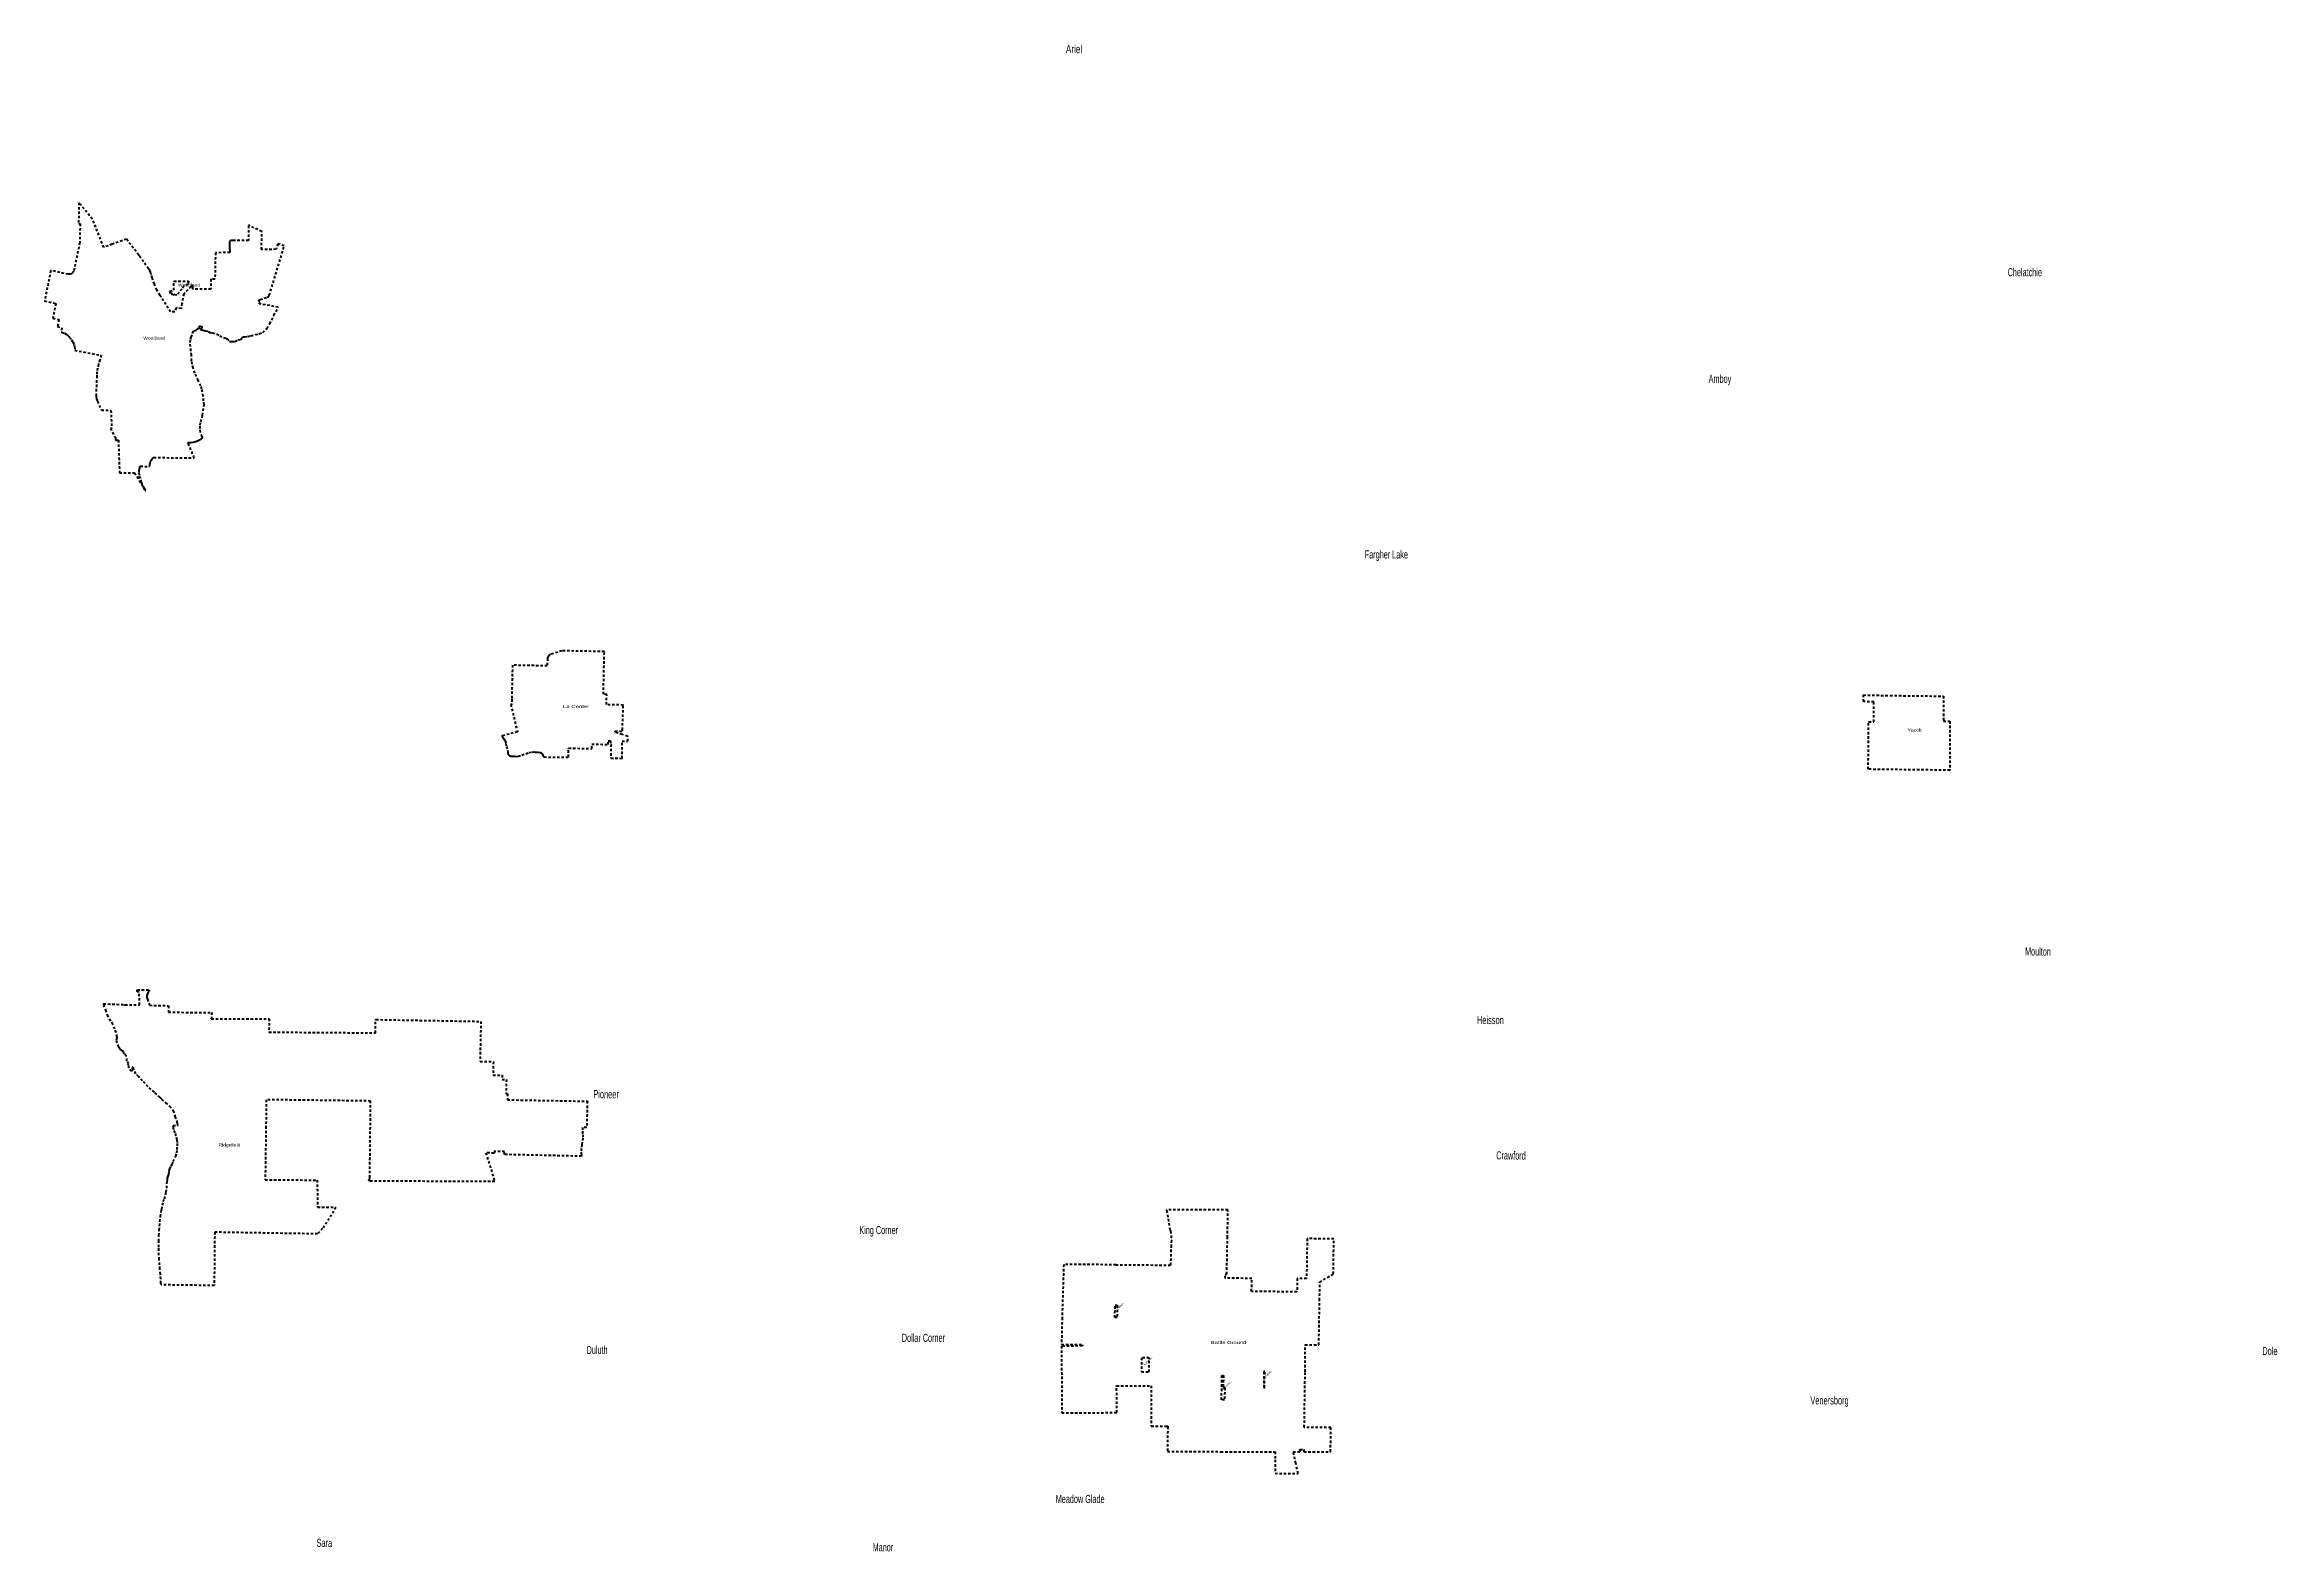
# Model space of a CAD drawing. Header units: feet. Extents: x -903180 to 1023491, y -707744 to 564635.
# Drawn here: x -450845 to -340563, y -636031 to -561516 of the extents above; entities that cross this region are included whole.
import ezdxf

# ---------------------------------------------------------------- set-up
doc = ezdxf.new("R2010")
doc.units = ezdxf.units.FT
doc.header["$LTSCALE"] = 80
doc.linetypes.add('SHORT_DASHED', pattern=[2.7, 1.5, -1.2])
doc.layers.add('13', color=7, linetype='SHORT_DASHED', lineweight=40)
doc.layers.add('16', color=7, linetype='Continuous')
doc.layers.add('36', color=7, linetype='Continuous')

msp = doc.modelspace()

# ---------------------------------------------------------------- texts
at = {"layer": '16'}
for s, width, p in [('Ariel', 0.75, (-400356, -561937.43)), ('Chelatchie', 0.65, (-353798.81, -572970.7)), ('Amboy', 0.65, (-368580.52, -578243.25)), ('Fargher Lake', 0.65, (-385581.03, -586929.11)), ('Heisson', 0.55, (-380037.61, -609954.25)), ('King Corner', 0.65, (-410568.71, -620341.73)), ('Dollar Corner', 0.65, (-408467.63, -625668.69)), ('Duluth', 0.65, (-424051, -626266.05)), ('Venersborg', 0.6, (-363552.28, -628763.25)), ('Meadow Glade', 0.65, (-400859.17, -633637.95)), ('Manor', 0.65, (-409910.79, -636025.55))]:
    msp.add_text(s, height=400, dxfattribs=dict(at, width=width)).set_placement(p)
for s, rotation, width, p in [('Moulton', 359.37, 0.65, (-352940.18, -606559.93)), ('Pioneer', 359.37, 0.6, (-423721.6, -613614.45)), ('Crawford', 359.37, 0.65, (-379082.13, -616643.89)), ('Dole', 359.351, 0.6, (-341212.07, -626319.18)), ('Sara', 359.37, 0.6, (-437406.51, -635807.03))]:
    msp.add_text(s, height=400, rotation=rotation, dxfattribs=dict(at, width=width)).set_placement(p)
at = {"layer": '36'}
for s, width, p in [('Woodland', 1.15, (-444250.72, -573487.84)), ('Woodland', 1.15, (-445969.25, -576114.08)), ('La Center', 1.4, (-425218.09, -594327.13)), ('Yacolt', 1.2, (-358755.25, -595493.74)), ('Ridgefield', 1.15, (-442246.18, -616008.45)), ('Battle Ground', 1.35, (-393190.98, -625777.93))]:
    msp.add_text(s, height=157.5, dxfattribs=dict(at, width=width)).set_placement(p)
at = {"layer": '36', "width": 1.35}
for p in [(-397880.31, -624185.18), (-396453.61, -626846.23), (-390551.89, -627525.25), (-392575.03, -628068.51)]:
    msp.add_text('Uninc.', height=113, rotation=45, dxfattribs=at).set_placement(p)

# ---------------------------------------------------------------- linework, layer by layer
at = {"layer": '13'}
for p, q in [((-449517.25, -572845.4), (-449563.53, -572866.24)), ((-441151, -576098.27), (-441051.33, -576023.69)), ((-445671.83, -608267.92), (-445691.76, -608306.52))]:
    msp.add_line(p, q, dxfattribs=at)
for points in [[(-441051.33, -576023.69), (-441056.9, -575997.48), (-441044.37, -575969.57), (-440947.95, -575967.27), (-440796.95, -575943.83), (-440643.9, -575918.43), (-440428.24, -575862.19), (-440411.98, -575857.95), (-440232.88, -575815.35), (-440059.9, -575757.96), (-439846.74, -575554.26), (-439717.94, -575320.92), (-439512.77, -574909.51), (-439293.64, -574498.69), (-440229.65, -574333.1), (-440206.13, -574255.59), (-440234.05, -574226.95), (-440260.51, -574149.77), (-440213.85, -574131.94), (-440195.07, -574125.72), (-439846.64, -574010.31), (-439834.68, -574006.35), (-439806.64, -573997.73), (-439802.25, -573996.17), (-439791.95, -573991.24), (-439782.22, -573985.27), (-439773.17, -573978.31), (-439764.89, -573970.44), (-439757.49, -573961.75), (-439752.84, -573954.97), (-439741.44, -573932.16), (-439736.24, -573914.97), (-438995.53, -571468.06), (-439312.91, -571369.22), (-439401.86, -571638.87), (-440116.96, -571653.2), (-440112.13, -570763.73), (-440707.33, -570469.27), (-440763.06, -570469.27), (-440767.09, -571210.67), (-441543.61, -571210.12), (-441685.9, -571208.58), (-441699.64, -571309.77), (-441704.37, -571388.24), (-441705.65, -571469.89), (-441700.87, -571571.86), (-441697.55, -571605.11), (-441690.76, -571658.13), (-441687.17, -571704.06), (-441684.61, -571749.22), (-441682.44, -571796.08), (-442400.75, -571808.56), (-442424, -573113.05), (-442621.8, -573106.57), (-442626.36, -573606.78), (-443511.97, -573611.12), (-443512.72, -573420.24), (-443612.35, -573492.8), (-443967.7, -573840.1), (-444060.28, -574320.65), (-444082.51, -574563.37), (-444345.14, -574538.61), (-444414.83, -574738.28), (-444622.29, -574739.15), (-445088.9, -573982.92), (-445100.48, -573964.14), (-445114.88, -573942.92), (-445131.99, -573917.68), (-445290.91, -573648.69), (-445420.83, -573364.56), (-445513.63, -573088.41), (-445521.3, -573065.59), (-445526.75, -573048.41), (-445579.31, -572882.82), (-445584.75, -572865.7), (-445590.96, -572842.82), (-445617.18, -572766.19), (-445651.39, -572692.47), (-445681.15, -572642.73), (-445693.33, -572622.36), (-445707.43, -572602.73), (-446166.13, -571964.02), (-446178.79, -571944.02), (-446194.06, -571924.02), (-446799.86, -571130.66), (-447500.23, -571388.9), (-447916.35, -571544.54), (-448480.96, -570144.12), (-449145.75, -569334.4), (-449167.11, -570370.72), (-449089.63, -570373.16), (-449106.67, -571309.78), (-449404.59, -572719.55), (-449452.47, -572789.84), (-449517.25, -572845.4)], [(-449563.53, -572866.24), (-449614.42, -572875.5), (-449674.58, -572875.5), (-450539.45, -572686.54), (-450845.02, -574192.19), (-450291.8, -574318.51), (-450435.9, -575047.89), (-450138.66, -575111.91), (-450209.94, -575471.97), (-449986.05, -575520.19), (-450028.17, -575732.92), (-449991.93, -575743.44), (-449861.6, -575793.04), (-449779, -575840.79), (-449744.12, -575866.51), (-449701.91, -575903.24), (-449612.88, -575996), (-449516.5, -576118.15), (-449459.6, -576200.8), (-449428.39, -576250.39), (-449376.99, -576378.96), (-449360.47, -576450.6), (-449346.9, -576634.69), (-448053.9, -576880.96), (-448098.35, -577069.28), (-448103.31, -577088.51), (-448110.11, -577109.28), (-448168.86, -577288.75), (-448175.35, -577308.56), (-448181.89, -577328.75), (-448185.55, -577340.05), (-448230.64, -577515.62), (-448257.13, -577694.93), (-448264.05, -577859.77), (-448264.79, -577879.77), (-448265.58, -577899.77), (-448302.69, -578837.77), (-448304.13, -578874.15), (-448303.71, -578877.77), (-448296.81, -578937.75), (-448274.95, -579042.08), (-448250.21, -579118.99), (-448242.73, -579142.24), (-448235.06, -579158.99), (-448036.46, -579592.64), (-447564.36, -579604.19), (-447531.66, -580498.6), (-447591.11, -580497.35), (-447374.13, -580921.3), (-447338.71, -580922.27), (-447335.08, -581053.01), (-447334.52, -581073.04), (-447315.92, -581073.44), (-447197.87, -581076.01), (-447144.63, -582685.26), (-446398.64, -582695.12), (-445871.23, -583564.93)], [(-445871.23, -583564.93), (-445868.74, -583564.93), (-445848.57, -583564.93), (-445862.57, -583544.69), (-445925.6, -583449.31), (-446010.93, -583272.99), (-446057.18, -583159.66), (-446110.15, -582969.85), (-446161.56, -582806.2), (-446173, -582653.3), (-446172.77, -582651.36), (-446172.58, -582644.43), (-446169.2, -582584.73), (-446161.31, -582522.78), (-446144.42, -582446.19), (-446130.67, -582395.23), (-446123.88, -582370.09), (-446105.27, -582370.32), (-445675.59, -582375.56), (-445654.54, -582375.81), (-445651.87, -582355.8), (-445647.71, -582324.55), (-445636.44, -582258.09), (-445621.8, -582189.39), (-445594.77, -582111.67), (-445566.61, -582053.1), (-445523.81, -581995.66), (-445491.68, -581956.54), (-445475.24, -581936.52), (-445453.06, -581936.72), (-443444.15, -581954.41), (-443746.33, -581227.51), (-443759.15, -581196.65), (-443734.64, -581195.41), (-443616.32, -581189.43), (-443493.6, -581170.22), (-443373.56, -581138.3), (-443257.52, -581094), (-443146.74, -581037.81), (-443042.44, -580970.36), (-443028.02, -580959.75), (-443056.64, -580902.47), (-443145.44, -580693.95), (-443158.16, -580498.83), (-443157.48, -580342.13), (-443128.42, -580169.85), (-443060.74, -579970.14), (-443040.54, -579845.93), (-443000.72, -579631.66), (-442957.31, -579325.03), (-442984.22, -579137.69), (-443010.41, -578908.18), (-443042.69, -578682.58), (-443078.52, -578547.33), (-443120.07, -578393.89), (-443257.88, -578116.19), (-443343.1, -577933.84), (-443422.58, -577767.68), (-443502.25, -577495.02), (-443547.33, -577313.4), (-443576.76, -577156.16), (-443580, -576876.83), (-443612.59, -576669.3), (-443626.83, -576446.03), (-443653.57, -576248.66), (-443626.9, -576098.44), (-443596.7, -575976.42), (-443533.34, -575794.71), (-443474.93, -575667.16), (-443341.75, -575629.35), (-443231.97, -575550.93), (-443152.93, -575508.14), (-443176.71, -575489.63), (-443224.5, -575466.68), (-443209.97, -575438.81), (-443139.71, -575440.06), (-443067.72, -575457.41), (-443072.59, -575507.56), (-443113.78, -575567.1), (-443132.77, -575621.01), (-443010.66, -575643.27), (-442894.54, -575663.42), (-442764.58, -575695.87), (-442673.06, -575745.72), (-442550.96, -575767.98), (-442329.23, -575836.22), (-442188.05, -575917.08), (-442008.69, -575996.62), (-441886.79, -576030.94), (-441823.07, -576062.21), (-441698.98, -576203.05), (-441572.41, -576199.27), (-441439.95, -576203.64), (-441285.94, -576121.99), (-441151, -576098.27)], [(-442460.97, -622886.2), (-445082.19, -622849.76), (-445098.18, -622766.79), (-445106.19, -622562.47), (-445120.2, -622324.1), (-445146.22, -622069.69), (-445159.35, -621856.09), (-445182.61, -621602.96), (-445200.05, -621154.9), (-445202.95, -620989.05), (-445197.14, -620686.46), (-445191.32, -620411.52), (-445173.88, -620156.93), (-445121.55, -619476.1), (-445054.68, -619115.32), (-444976.17, -618734.17), (-444920.93, -618600.33), (-444862.79, -618393.75), (-444836.62, -618271.55), (-444810.46, -618070.79), (-444787.92, -617747.84), (-444776.28, -617653.28), (-444764.65, -617581.99), (-444746.48, -617517.26), (-444721.41, -617426.33), (-444708.32, -617363.78), (-444682.89, -617226.32), (-444648, -617107.04), (-444584.03, -616961.56), (-444543.33, -616885.92), (-444485.18, -616752.08), (-444365.98, -616487.32), (-444314.5, -616316.8), (-444290.38, -616157.09), (-444281.66, -615976.7), (-444278.75, -615805.04), (-444296.19, -615659.57), (-444339.81, -615479.18), (-444392.14, -615330.8), (-444453.2, -615176.6), (-444470.38, -615107.89), (-444491.08, -614971.39), (-444260.87, -614973.6), (-444278.57, -614839.82), (-444370.15, -614560.61), (-444455.5, -614299.35), (-444600.39, -614078.91), (-444792.81, -613899.16), (-445049.87, -613672.18), (-445145.12, -613579.29), (-445414.57, -613322.44), (-445726.21, -613054.11), (-446004.05, -612767.31), (-446196.98, -612547.51), (-446334.81, -612411.11), (-446481.21, -612070.52), (-446512.86, -612100.98), (-446499.09, -612241), (-446558.53, -612289.85), (-446662.74, -612120.96), (-446706.66, -611971.32), (-446691.55, -611899.01), (-446767.19, -611773.82), (-446816.42, -611520.09), (-446916.26, -611404.08), (-446934.88, -611382.45), (-446938.96, -611364.08), (-446946.43, -611330.4), (-446950.93, -611317.75), (-446957.96, -611297.99), (-446978.34, -611285.32), (-447050.17, -611240.69), (-447127.87, -611175.72), (-447191.13, -611070.68), (-447253.65, -610887.3), (-447298.52, -610748.27), (-447251.42, -610652.24), (-447258.78, -610581.85), (-447314.93, -610362.35), (-447381.64, -610197.01), (-447477.81, -609963.1), (-447574.71, -609805.53), (-447711.05, -609571.27), (-447799.02, -609319.35), (-447938.64, -608966.48), (-447945.81, -608946.7), (-447930.64, -608947.38), (-446908.34, -608993.2), (-446890.66, -608994), (-446868.34, -608994.54), (-446154.21, -609011.9), (-446166.66, -608361.68), (-446262.45, -608360.03), (-446264.39, -608258.64), (-445671.83, -608267.92)], [(-445691.76, -608306.52), (-445695.86, -608317.77), (-445726.93, -608383.55), (-445758.7, -608451.67), (-445779.94, -608498.03), (-445789, -608545.16), (-445793.75, -608593.63), (-445791.06, -608631.26), (-445783.14, -608675.28), (-445763.99, -608717.63), (-445655.37, -609024.04), (-444723.62, -609046.7), (-444723.93, -609368.9), (-442581.57, -609381.18), (-442603.63, -609694.33), (-439743.94, -609689.49), (-439755.83, -610350.11), (-434492.79, -610389.58), (-434483.44, -609731.19), (-434463.44, -609731.1), (-429277.38, -609822.71), (-429320.08, -611802.26), (-428660.17, -611813.97), (-428674.41, -612473.82), (-428221.48, -612481.86), (-428225.97, -612689.82), (-428018.01, -612693.51), (-428033.37, -613405.35), (-427953.38, -613406.77), (-427959.68, -613698.7), (-424011.78, -613768.74), (-424046.53, -615071.31), (-424258.62, -615069.01), (-424252.92, -615253.54), (-424245.39, -615423.11), (-424241.62, -615600.21), (-424264.23, -615788.62), (-424286.84, -615928.04), (-424316.98, -616101.37), (-424328.29, -616293.54), (-424301.91, -616414.12), (-424298.26, -616488.08), (-428112.88, -616405.12), (-428110.68, -616258.13), (-428623.57, -616246.97), (-428624.87, -616333.95), (-429030.38, -616325.13), (-428592.29, -617745.72), (-434809.43, -617718.78), (-434781.6, -617635.28), (-434768.18, -617541.34), (-434729.18, -613758.45), (-439885.63, -613694.21), (-439902, -615013.19), (-439939.31, -617654.16), (-437370.9, -617669.15), (-437350.29, -619009.12), (-436441.87, -619016.91), (-437102.21, -620065.51), (-437348.26, -620330.84), (-442435.61, -620246.25), (-442460.97, -622886.2)]]:
    msp.add_lwpolyline(points, dxfattribs=at)
for points in [[(-443726.98, -573215.75), (-443753.59, -573356.49), (-443966.31, -573468.75), (-444059.17, -573606.38), (-444303.96, -573886.67), (-444384.17, -573901.3), (-444394.31, -573875.13), (-444508.37, -573914.57), (-444557.2, -573804.67), (-444619.88, -573829.26), (-444654.24, -573701.88), (-444462.08, -573657.58), (-444452, -573208.63)], [(-426178.04, -596745.88), (-426156.87, -596745.95), (-424948.66, -596750.32), (-424940.08, -596305.18), (-423786.59, -596334.35), (-423795.38, -596110.11), (-422990.4, -596125.75), (-422988.08, -595941.46), (-422872.33, -595944.82), (-422875.49, -596129.47), (-422844.13, -596129.62), (-422848.55, -596802.49), (-422295.27, -596813.77), (-422289.55, -595964.85), (-422020.34, -595970.75), (-422018.62, -595727.03), (-422287.54, -595635.9), (-422637.13, -595518.71), (-422637.35, -595466.92), (-422287.82, -595471.68), (-422282.58, -595409.51), (-422233.81, -594176.94), (-423068.55, -594156.81), (-423056.66, -593648.16), (-423221.63, -593645.04), (-423172.27, -591533.59), (-425271.43, -591493.96), (-425837.61, -591683.25), (-425893.96, -591707.44), (-425931.12, -591740.64), (-425956.61, -591773.78), (-425974.41, -591809.41), (-425984.91, -591844.12), (-425985.37, -591853.26), (-425987.33, -591868.9), (-426001, -592240.32), (-427717.77, -592207.91), (-427751.11, -593877.68), (-427751.3, -593897.5), (-427753.71, -594154.52), (-427802.98, -594153.38), (-427468.57, -595498.58), (-428244.5, -595703.87), (-428262.52, -595708.64), (-428244.5, -595727.57), (-428226.23, -595746.76), (-428208.11, -595754.54), (-428175.64, -595790.17), (-428167.29, -595818.11), (-428124.63, -595867.63), (-428110.07, -595911.52), (-428077.57, -595949.16), (-428035.91, -596078.82), (-428017.96, -596234.83), (-427961.8, -596404.37), (-427942.83, -596480.24), (-427939.56, -596582.36), (-427923.05, -596622.21), (-427898.71, -596647.93), (-427888.63, -596653.81), (-427842.14, -596689.27), (-427801.98, -596698.77), (-427669.85, -596699.05), (-427639.67, -596710.69), (-427557.53, -596715.63), (-427425.51, -596707.91), (-427258.01, -596653.66), (-426907.22, -596528.94), (-426753.42, -596500.91), (-426651.39, -596495.59), (-426575.25, -596500.6), (-426445.81, -596507.18), (-426328.7, -596525.46), (-426272.15, -596564.79), (-426257.87, -596586.64), (-426247.76, -596594.52), (-426187.25, -596725.88)], [(-356651.64, -597400.09), (-360690.91, -597353.46), (-360669.76, -595013.55), (-360407, -595009.64), (-360406.11, -594016.53), (-360925.66, -594006.22), (-360926.57, -593679.55), (-359605.27, -593705.76), (-356969.08, -593736.18), (-356969.95, -594970.59), (-356649.96, -594978.02)], [(-388788.7, -631110.18), (-388786.83, -630985.19), (-388586.81, -630985.74), (-388589.29, -631108.33), (-387273.17, -631102.95), (-387250.47, -629907.01), (-388570.48, -629896.22), (-388529.24, -627145.31), (-388526, -625820.23), (-387852.01, -625817.46), (-387815.51, -623636.88), (-387815.17, -623616.86), (-387800.84, -622719.03), (-387135.39, -622306.71), (-387108.84, -620577.41), (-388428.36, -620562.95), (-388459.08, -622543.1), (-388921.38, -622537.53), (-388931.73, -623197.66), (-391176.49, -623173.01), (-391163.62, -622533.11), (-392483.6, -622518.65), (-392479.55, -622317.67), (-392402.74, -622318.25), (-392368.38, -620520.29), (-392346.21, -619146.28), (-395371.65, -619146.22), (-395381.2, -619146.22), (-395377.72, -619166.22), (-395217.1, -620088.88), (-395213.26, -620110.95), (-395208.98, -620128.88), (-395192.03, -620199.81), (-395155.98, -620420.81), (-395143.23, -620644.36), (-395153.22, -620853.3), (-395154.41, -620878.22), (-395154.85, -620893.3), (-395185.25, -621888.1), (-397881.26, -621877.31), (-397880.79, -621853.93), (-400464.38, -621845.88), (-400544.23, -624478.34), (-400570.94, -625803.52), (-399543.63, -625792.98), (-399543.19, -625872.58), (-400571.09, -625877.67), (-400556.34, -629185.38), (-397837.93, -629166.31), (-397848.76, -627844.2), (-396138.16, -627836.59), (-396135.49, -629839.65), (-395354.26, -629842.97), (-395320.76, -629843.12), (-395321.01, -629863.06), (-395336.51, -631088.06), (-392693.69, -631099.32), (-390012.85, -631106.08), (-390016.64, -631506.53), (-390017.48, -632170.37), (-388872.93, -632175.36), (-388987.06, -631675.05), (-389118.16, -631107.98)], [(-397924.23, -623860.23), (-397816.27, -623862.18), (-397828.36, -624461.99), (-397933.17, -624461.92)], [(-396235.49, -626456.2), (-396615.49, -626457.64), (-396615.49, -627157.65), (-396235.49, -627156.2)], [(-392512.67, -628534.73), (-392660.4, -628534.52), (-392644.83, -627334.55), (-392569.83, -627334.76), (-392577.61, -627934.74), (-392500.27, -627933.55)], [(-390577.48, -627938.01), (-390537.48, -627937.95), (-390527.14, -627142.09), (-390567.15, -627142.09)]]:
    msp.add_lwpolyline(points, close=True, dxfattribs=at)

msp.set_redraw_order([(e.dxf.handle, doc.entitydb.next_handle()) for e in msp.query("TEXT MTEXT ATTDEF DIMENSION ARC_DIMENSION")])  # texts and dimensions are drawn at this point

doc.saveas('drawing.dxf')
